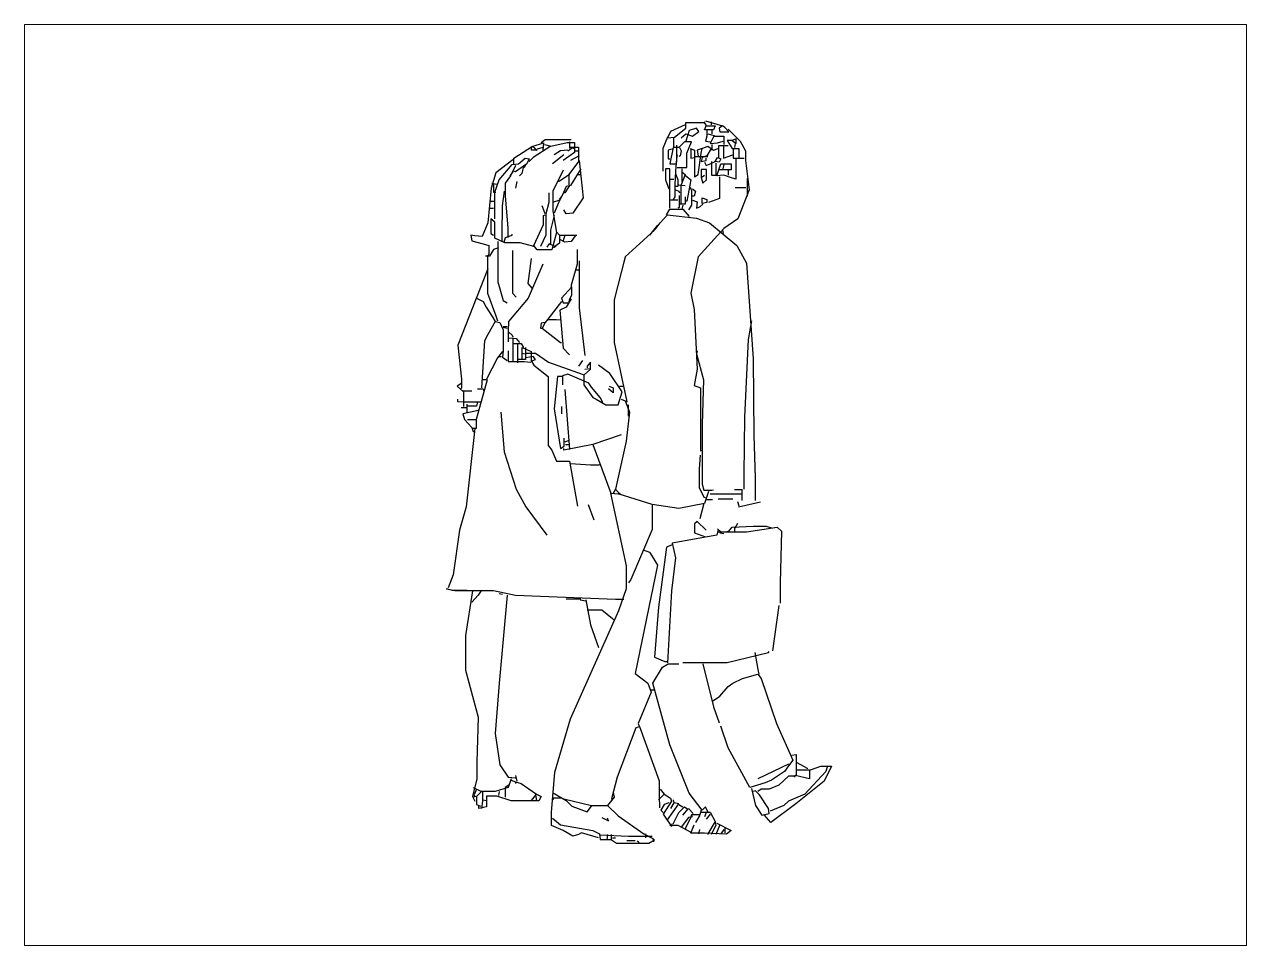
# Paper-space layout 'Drawing331' of a CAD drawing. Header units: millimetres. Extents: x 0 to 635, y -1 to 477.
# The model-space entities are those that its viewports show. They can reach past a viewport. Long polylines and large blocks are cut down to what shows.
import ezdxf

# ---------------------------------------------------------------- set-up
doc = ezdxf.new("R2010")
doc.units = ezdxf.units.MM
doc.layers.add('Standard', color=7, linetype='Continuous')

msp = doc.modelspace()

# ---------------------------------------------------------------- linework, layer by layer
at = {"layer": 'Standard', "linetype": 'Continuous'}
for points in [[(264.58, 403.85), (262.78, 403.05), (262.38, 402.25), (263.28, 402.35), (264.68, 403.45), (264.68, 404.15), (266.98, 404.15)], [(264.58, 403.85), (262.78, 403.05), (262.38, 402.25), (263.28, 402.35), (264.68, 403.45), (264.68, 404.15), (266.98, 404.15)], [(266.88, 404.25), (267.18, 403.75), (268.28, 403.75), (268.08, 403.25), (266.98, 403.25), (267.18, 403.75)], [(266.88, 404.25), (267.18, 403.75), (268.28, 403.75), (268.08, 403.25), (266.98, 403.25), (267.18, 403.75)], [(267.08, 404.35), (269.18, 403.75)], [(267.78, 404.25), (267.78, 403.85)], [(267.78, 404.25), (267.78, 403.85)], [(267.78, 404.25), (267.78, 403.85)], [(267.78, 404.25), (267.78, 403.85)], [(267.78, 404.25), (267.78, 403.85)], [(267.78, 404.25), (267.78, 403.85)], [(269.18, 403.75), (268.78, 403.45), (268.88, 403), (269.98, 403), (269.48, 403.55), (269.18, 403.75)], [(269.18, 403.75), (268.78, 403.45), (268.88, 403), (269.98, 403), (269.48, 403.55), (269.18, 403.75)], [(269.18, 403.75), (268.78, 403.45), (268.88, 403), (269.98, 403), (269.48, 403.55), (269.18, 403.75)], [(269.18, 403.75), (268.78, 403.45), (268.88, 403), (269.98, 403), (269.48, 403.55), (269.18, 403.75)], [(262.38, 402.35), (261.83, 400.95), (261.83, 398.15)], [(262.38, 402.35), (261.83, 400.95), (261.83, 398.15)], [(262.38, 402.35), (261.83, 400.95), (261.83, 398.15)], [(263.13, 402.25), (263.13, 401.25), (263.18, 401.15)], [(263.13, 402.25), (263.13, 401.25), (263.18, 401.15)], [(263.13, 402.25), (263.13, 401.25), (263.18, 401.15)], [(263.13, 402.25), (263.13, 401.25), (263.18, 401.15)], [(264.08, 402.25), (264.68, 402.75), (265.48, 402.45), (266.28, 403.05), (265.98, 403.45), (265.08, 403.15), (264.68, 401.85)], [(264.08, 402.25), (264.68, 402.75), (265.48, 402.45), (266.28, 403.05), (265.98, 403.45), (265.08, 403.15), (264.68, 401.85)], [(269.88, 403.35), (271.38, 401.85), (272.03, 400.65), (272.03, 399.45), (272.48, 395.85), (271.08, 392.25), (269.38, 391.05), (266.18, 387.55), (265.28, 383.05), (265.68, 381.05), (266.08, 373.65), (265.68, 371.65), (266.48, 371.35), (266.48, 368.05), (266.48, 363.65), (266.58, 363.55)], [(269.88, 403.35), (271.38, 401.85), (272.03, 400.65), (272.03, 399.45), (272.48, 395.85), (271.08, 392.25), (269.38, 391.05), (266.18, 387.55), (265.28, 383.05), (265.68, 381.05), (266.08, 373.65), (265.68, 371.65), (266.48, 371.35), (266.48, 368.05), (266.48, 363.65), (266.58, 363.55)], [(269.88, 403.35), (271.38, 401.85), (272.03, 400.65), (272.03, 399.45), (272.48, 395.85), (271.08, 392.25), (269.38, 391.05), (266.18, 387.55), (265.28, 383.05), (265.68, 381.05), (266.08, 373.65), (265.68, 371.65), (266.48, 371.35), (266.48, 368.05), (266.48, 363.65), (266.58, 363.55)], [(269.88, 403.35), (271.38, 401.85), (272.03, 400.65), (272.03, 399.45), (272.48, 395.85), (271.08, 392.25), (269.38, 391.05), (266.18, 387.55), (265.28, 383.05), (265.68, 381.05), (266.08, 373.65), (265.68, 371.65), (266.48, 371.35), (266.48, 368.05), (266.48, 363.65), (266.58, 363.55)], [(269.88, 403.35), (271.38, 401.85), (272.03, 400.65), (272.03, 399.45), (272.48, 395.85), (271.08, 392.25), (269.38, 391.05), (266.18, 387.55), (265.28, 383.05), (265.68, 381.05), (266.08, 373.65), (265.68, 371.65), (266.48, 371.35), (266.48, 368.05), (266.48, 363.65), (266.58, 363.55)], [(269.88, 403.35), (271.38, 401.85), (272.03, 400.65), (272.03, 399.45), (272.48, 395.85), (271.08, 392.25), (269.38, 391.05), (266.18, 387.55), (265.28, 383.05), (265.68, 381.05), (266.08, 373.65), (265.68, 371.65), (266.48, 371.35), (266.48, 368.05), (266.48, 363.65), (266.58, 363.55)], [(269.88, 403.35), (271.38, 401.85), (272.03, 400.65), (272.03, 399.45), (272.48, 395.85), (271.08, 392.25), (269.38, 391.05), (266.18, 387.55), (265.28, 383.05), (265.68, 381.05), (266.08, 373.65), (265.68, 371.65), (266.48, 371.35), (266.48, 368.05), (266.48, 363.65), (266.58, 363.55)], [(269.88, 403.35), (271.38, 401.85), (272.03, 400.65), (272.03, 399.45), (272.48, 395.85), (271.08, 392.25), (269.38, 391.05), (266.18, 387.55), (265.28, 383.05), (265.68, 381.05), (266.08, 373.65), (265.68, 371.65), (266.48, 371.35), (266.48, 368.05), (266.48, 363.65), (266.58, 363.55)], [(267.28, 403.15), (267.28, 402.45), (267.08, 401.85), (267.68, 401.75)], [(267.28, 403.15), (267.28, 402.45), (267.08, 401.85), (267.68, 401.75)], [(267.28, 403.15), (267.28, 402.45), (267.08, 401.85), (267.68, 401.75)], [(267.38, 402.75), (268.18, 402.55), (267.68, 401.55), (268.58, 401.65), (269.28, 401.85)], [(267.88, 403.15), (267.88, 402.75)], [(267.88, 403.15), (267.88, 402.75)], [(267.88, 403.15), (267.88, 402.75)], [(268.18, 402.45), (269.38, 402.45), (269.38, 401.45)], [(268.18, 402.45), (269.38, 402.45), (269.38, 401.45)], [(268.18, 402.45), (269.38, 402.45), (269.38, 401.45)], [(270.38, 401.95), (270.88, 401.55), (270.88, 402.15), (270.38, 401.95)], [(243.38, 398.95), (243.38, 399.75), (245.68, 401.25), (246.28, 400.75), (245.58, 400.75), (245.58, 401.15)], [(243.38, 398.95), (243.38, 399.75), (245.68, 401.25), (246.28, 400.75), (245.58, 400.75), (245.58, 401.15)], [(243.38, 398.95), (243.38, 399.75), (245.68, 401.25), (246.28, 400.75), (245.58, 400.75), (245.58, 401.15)], [(243.38, 398.95), (243.38, 399.75), (245.68, 401.25), (246.28, 400.75), (245.58, 400.75), (245.58, 401.15)], [(243.38, 398.95), (243.38, 399.75), (245.68, 401.25), (246.28, 400.75), (245.58, 400.75), (245.58, 401.15)], [(247.18, 401.45), (247.98, 401.25), (245.78, 399.85), (245.28, 399.35)], [(245.78, 401.25), (247.08, 401.65), (246.98, 400.75)], [(246.98, 401.05), (246.28, 400.85)], [(250.48, 402), (249.48, 402.03), (247.28, 402.03), (246.78, 401.65)], [(250.48, 402), (249.48, 402.03), (247.28, 402.03), (246.78, 401.65)], [(250.48, 402), (249.48, 402.03), (247.28, 402.03), (246.78, 401.65)], [(250.48, 402), (249.48, 402.03), (247.28, 402.03), (246.78, 401.65)], [(250.48, 402), (249.48, 402.03), (247.28, 402.03), (246.78, 401.65)], [(250.48, 402), (249.48, 402.03), (247.28, 402.03), (246.78, 401.65)], [(247.98, 401.25), (249.98, 401.7), (250.88, 401.7), (250.88, 400.45), (249.48, 399.45)], [(247.98, 401.25), (249.98, 401.7), (250.88, 401.7), (250.88, 400.45), (249.48, 399.45)], [(247.98, 401.25), (249.98, 401.7), (250.88, 401.7), (250.88, 400.45), (249.48, 399.45)], [(250.08, 400.75), (249.18, 400.65), (248.38, 400.15)], [(250.08, 400.75), (249.18, 400.65), (248.38, 400.15)], [(250.08, 400.75), (249.18, 400.65), (248.38, 400.15)], [(250.08, 400.75), (249.18, 400.65), (248.38, 400.15)], [(250.08, 400.75), (249.18, 400.65), (248.38, 400.15)], [(250.08, 400.75), (249.18, 400.65), (248.38, 400.15)], [(250.08, 400.75), (249.18, 400.65), (248.38, 400.15)], [(250.08, 400.75), (249.18, 400.65), (248.38, 400.15)], [(250.08, 400.65), (250.68, 401.05), (250.88, 400.95)], [(250.38, 401.1), (251.38, 401.1), (251.38, 399.35), (250.18, 397.75), (250.18, 396.45)], [(250.28, 401.75), (250.28, 400.95)], [(250.28, 401.75), (250.28, 400.95)], [(250.28, 401.75), (250.28, 400.95)], [(250.98, 400.65), (251.38, 400.65)], [(262.98, 400.85), (262.48, 400.75), (262.48, 399.65), (262.68, 399.65)], [(263.58, 398.6), (264.78, 398.6), (264.78, 400.35), (265.38, 401.75), (264.48, 401.75), (263.78, 401.05), (263.08, 401.05), (262.68, 399.05), (263.38, 399.05)], [(263.53, 401.35), (263.53, 399.25), (263.48, 399.25)], [(263.88, 401.05), (264.08, 400.65), (263.98, 400.05), (263.78, 399.95)], [(265.18, 400.95), (265.73, 400.75), (265.73, 397.45), (266.18, 397.75), (266.58, 400.35), (266.68, 400.95), (266.08, 400.75), (266.18, 400.05)], [(265.18, 400.95), (265.73, 400.75), (265.73, 397.45), (266.18, 397.75), (266.58, 400.35), (266.68, 400.95), (266.08, 400.75), (266.18, 400.05)], [(265.18, 400.95), (265.73, 400.75), (265.73, 397.45), (266.18, 397.75), (266.58, 400.35), (266.68, 400.95), (266.08, 400.75), (266.18, 400.05)], [(265.18, 400.95), (265.73, 400.75), (265.73, 397.45), (266.18, 397.75), (266.58, 400.35), (266.68, 400.95), (266.08, 400.75), (266.18, 400.05)], [(265.18, 400.95), (265.73, 400.75), (265.73, 397.45), (266.18, 397.75), (266.58, 400.35), (266.68, 400.95), (266.08, 400.75), (266.18, 400.05)], [(265.28, 400.85), (265.28, 399.75), (265.78, 399.85)], [(265.28, 400.85), (265.28, 399.75), (265.78, 399.85)], [(265.28, 400.85), (265.28, 399.75), (265.78, 399.85)], [(267.78, 400.95), (267.28, 400.05), (266.68, 399.85), (266.58, 399.35), (267.18, 399.45), (267.18, 399.75)], [(266.68, 400.95), (267.38, 401.25), (268.08, 400.75), (268.68, 400.95)], [(266.68, 400.95), (267.38, 401.25), (268.08, 400.75), (268.68, 400.95)], [(266.68, 400.95), (267.38, 401.25), (268.08, 400.75), (268.68, 400.95)], [(266.68, 400.95), (267.38, 401.25), (268.08, 400.75), (268.68, 400.95)], [(266.68, 400.95), (267.38, 401.25), (268.08, 400.75), (268.68, 400.95)], [(267.88, 401.45), (267.88, 400.75)], [(268.73, 399.85), (268.73, 401.3), (269.88, 401.3)], [(269.33, 401.25), (269.33, 399.75), (270.48, 400.15)], [(269.33, 401.25), (269.33, 399.75), (270.48, 400.15)], [(269.33, 401.25), (269.33, 399.75), (270.48, 400.15)], [(269.33, 401.25), (269.33, 399.75), (270.48, 400.15)], [(270.38, 401.95), (269.78, 401.95), (270.38, 400.95), (271.23, 400.95), (271.23, 399.75)], [(270.53, 400.95), (270.53, 399.75), (271.88, 399.75)], [(270.78, 401.55), (270.68, 401.05)], [(270.78, 401.55), (270.68, 401.05)], [(270.78, 401.55), (270.68, 401.05)], [(243.28, 399.55), (241.18, 397.95), (240.58, 396.05), (240.18, 391.75), (239.48, 390.05), (238.58, 390.15), (238.08, 390.25), (238.18, 389.55), (239.58, 389.15), (240.28, 388.95), (240.28, 387.85), (240.08, 387.65)], [(241.03, 392.25), (241.03, 395.55), (241.58, 397.05), (243.18, 398.95), (243.98, 399.05), (244.78, 399.75), (245.28, 399.65), (244.98, 399.05), (244.58, 398.75), (244.38, 397.85), (244.08, 397.55)], [(241.03, 392.25), (241.03, 395.55), (241.58, 397.05), (243.18, 398.95), (243.98, 399.05), (244.78, 399.75), (245.28, 399.65), (244.98, 399.05), (244.58, 398.75), (244.38, 397.85), (244.08, 397.55)], [(249.58, 400.15), (248.18, 399.05)], [(249.58, 400.15), (248.18, 399.05)], [(249.58, 400.15), (248.18, 399.05)], [(251.48, 399.45), (251.98, 394.85), (250.68, 392.95), (249.88, 392.85), (249.58, 393.35)], [(251.48, 400.05), (250.38, 399.45)], [(251.48, 400.05), (250.38, 399.45)], [(251.48, 400.05), (250.38, 399.45)], [(251.48, 400.05), (250.38, 399.45)], [(263.58, 400.15), (263.53, 399.65), (263.4, 398.15), (263.29, 396.45), (263.29, 394.95), (263.08, 394.65)], [(263.58, 400.15), (263.53, 399.65), (263.4, 398.15), (263.29, 396.45), (263.29, 394.95), (263.08, 394.65)], [(263.58, 400.15), (263.53, 399.65), (263.4, 398.15), (263.29, 396.45), (263.29, 394.95), (263.08, 394.65)], [(265.88, 399.95), (267.38, 399.95), (267.28, 400.05)], [(266.98, 399.25), (267.18, 398.85), (267.68, 399.05), (268.28, 399.35)], [(266.98, 399.25), (267.18, 398.85), (267.68, 399.05), (268.28, 399.35)], [(266.98, 399.25), (267.18, 398.85), (267.68, 399.05), (268.28, 399.35)], [(266.98, 399.25), (267.18, 398.85), (267.68, 399.05), (268.28, 399.35)], [(266.98, 399.25), (267.18, 398.85), (267.68, 399.05), (268.28, 399.35)], [(266.98, 399.25), (267.18, 398.85), (267.68, 399.05), (268.28, 399.35)], [(266.98, 399.25), (267.18, 398.85), (267.68, 399.05), (268.28, 399.35)], [(266.98, 399.25), (267.18, 398.85), (267.68, 399.05), (268.28, 399.35)], [(267.83, 399.35), (267.83, 397.65), (268.43, 397.65), (268.43, 399.15)], [(268.58, 399.85), (268.98, 399.65), (268.78, 399.25), (268.28, 399.35), (268.58, 399.85)], [(268.58, 399.85), (268.98, 399.65), (268.78, 399.25), (268.28, 399.35), (268.58, 399.85)], [(268.58, 399.85), (268.98, 399.65), (268.78, 399.25), (268.28, 399.35), (268.58, 399.85)], [(270.83, 399.65), (270.83, 397.15), (270.18, 397.35), (269.38, 397.65), (268.48, 397.55), (268.98, 399.05), (270.28, 399.05), (270.28, 398.3), (268.68, 398.3)], [(270.83, 399.65), (270.83, 397.15), (270.18, 397.35), (269.38, 397.65), (268.48, 397.55), (268.98, 399.05), (270.28, 399.05), (270.28, 398.3), (268.68, 398.3)], [(270.83, 399.65), (270.83, 397.15), (270.18, 397.35), (269.38, 397.65), (268.48, 397.55), (268.98, 399.05), (270.28, 399.05), (270.28, 398.3), (268.68, 398.3)], [(270.83, 399.65), (270.83, 397.15), (270.18, 397.35), (269.38, 397.65), (268.48, 397.55), (268.98, 399.05), (270.28, 399.05), (270.28, 398.3), (268.68, 398.3)], [(243.58, 398.85), (242.98, 397.55), (242.33, 396.65), (242.33, 395.05), (242.63, 391.15), (242.63, 389.95)], [(243.58, 398.85), (242.98, 397.55), (242.33, 396.65), (242.33, 395.05), (242.63, 391.15), (242.63, 389.95)], [(243.28, 398.05), (242.88, 397.55)], [(243.28, 398.05), (242.88, 397.55)], [(243.28, 398.05), (242.88, 397.55)], [(243.28, 398.05), (242.88, 397.55)], [(243.28, 398.05), (242.88, 397.55)], [(243.28, 398.05), (242.88, 397.55)], [(243.28, 398.05), (242.88, 397.55)], [(243.28, 398.05), (242.88, 397.55)], [(243.28, 398.05), (242.88, 397.55)], [(243.28, 398.05), (242.88, 397.55)], [(243.28, 398.05), (242.88, 397.55)], [(243.28, 398.05), (242.88, 397.55)], [(243.28, 398.05), (242.88, 397.55)], [(243.28, 398.05), (242.88, 397.55)], [(243.28, 398.05), (242.88, 397.55)], [(243.28, 398.05), (242.88, 397.55)], [(244.58, 398.75), (243.58, 398.05), (243.38, 398.15)], [(244.58, 398.75), (243.58, 398.05), (243.38, 398.15)], [(244.58, 398.75), (243.58, 398.05), (243.38, 398.15)], [(244.58, 398.75), (243.58, 398.05), (243.38, 398.15)], [(244.58, 398.75), (243.58, 398.05), (243.38, 398.15)], [(244.88, 398.95), (244.68, 398.55)], [(244.88, 398.95), (244.68, 398.55)], [(249.48, 398.25), (248.23, 395.65), (248.23, 393.25), (248.68, 390.55), (248.08, 388.4), (246.28, 388.4), (245.88, 388.95), (247.08, 391.55), (247.08, 392.65), (247.28, 392.75)], [(249.48, 398.25), (248.23, 395.65), (248.23, 393.25), (248.68, 390.55), (248.08, 388.4), (246.28, 388.4), (245.88, 388.95), (247.08, 391.55), (247.08, 392.65), (247.28, 392.75)], [(250.28, 397.75), (248.98, 396.85), (248.88, 396.95)], [(250.28, 397.75), (248.98, 396.85), (248.88, 396.95)], [(251.68, 398.45), (250.38, 396.35), (249.88, 396.25), (249.38, 395.15), (248.98, 394.65)], [(251.28, 397.75), (251.68, 397.75)], [(251.28, 397.75), (251.68, 397.75)], [(262.68, 393.55), (262.68, 395.95), (262.68, 398.45), (262.13, 398.45), (262.13, 397.05), (262.58, 395.95)], [(263.38, 397.85), (263.68, 397.05), (263.68, 396.25), (263.38, 396.25)], [(263.38, 397.85), (263.68, 397.05), (263.68, 396.25), (263.38, 396.25)], [(263.38, 397.85), (263.68, 397.05), (263.68, 396.25), (263.38, 396.25)], [(263.38, 397.85), (263.68, 397.05), (263.68, 396.25), (263.38, 396.25)], [(264.18, 398.05), (264.58, 397.75), (264.08, 396.45)], [(264.18, 398.05), (264.58, 397.75), (264.08, 396.45)], [(264.18, 398.05), (264.58, 397.75), (264.08, 396.45)], [(264.18, 398.05), (264.58, 397.75), (264.08, 396.45)], [(264.18, 398.05), (264.58, 397.75), (264.08, 396.45)], [(264.18, 398.45), (264.18, 396.85)], [(264.18, 398.45), (264.18, 396.85)], [(264.18, 398.45), (264.18, 396.85)], [(264.18, 398.45), (264.18, 396.85)], [(264.58, 397.65), (265.28, 397.05), (264.78, 394.45), (264.68, 394.45)], [(264.58, 397.65), (265.28, 397.05), (264.78, 394.45), (264.68, 394.45)], [(266.58, 397.35), (266.78, 396.65), (267.23, 397.05), (267.23, 398.35), (266.58, 398.35), (266.58, 397.35), (266.98, 397.65)], [(266.58, 397.35), (266.78, 396.65), (267.23, 397.05), (267.23, 398.35), (266.58, 398.35), (266.58, 397.35), (266.98, 397.65)], [(266.58, 397.35), (266.78, 396.65), (267.23, 397.05), (267.23, 398.35), (266.58, 398.35), (266.58, 397.35), (266.98, 397.65)], [(266.58, 397.35), (266.78, 396.65), (267.23, 397.05), (267.23, 398.35), (266.58, 398.35), (266.58, 397.35), (266.98, 397.65)], [(269.38, 398.95), (269.18, 398.25)], [(269.88, 398.25), (269.88, 397.65)], [(269.88, 398.25), (269.88, 397.65)], [(240.68, 396.65), (241.28, 396.55)], [(240.88, 396.55), (240.88, 395.55), (241.18, 395.55)], [(240.88, 396.55), (240.88, 395.55), (241.18, 395.55)], [(240.88, 396.55), (240.88, 395.55), (241.18, 395.55)], [(240.88, 396.55), (240.88, 395.55), (241.18, 395.55)], [(240.88, 396.55), (240.88, 395.55), (241.18, 395.55)], [(240.88, 396.55), (240.88, 395.55), (241.18, 395.55)], [(243.78, 396.85), (243.58, 396.05)], [(243.78, 396.85), (243.58, 396.05)], [(243.78, 396.85), (243.58, 396.05)], [(243.78, 396.85), (243.58, 396.05)], [(243.78, 396.85), (243.58, 396.05)], [(243.78, 396.85), (243.58, 396.05)], [(243.78, 396.85), (243.58, 396.05)], [(250.28, 396.35), (249.68, 395.45), (249.58, 395.45)], [(250.28, 396.35), (249.68, 395.45), (249.58, 395.45)], [(250.28, 396.35), (249.68, 395.45), (249.58, 395.45)], [(250.28, 396.35), (249.68, 395.45), (249.58, 395.45)], [(262.78, 397.15), (263.18, 397.15)], [(263.78, 396.45), (264.58, 396.35)], [(263.78, 396.45), (264.58, 396.35)], [(264.03, 396.45), (264.03, 394.05)], [(264.03, 396.45), (264.03, 394.05)], [(264.03, 396.45), (264.03, 394.05)], [(265.18, 396.15), (265.38, 395.75), (265.38, 393.95), (264.98, 393.35)], [(265.18, 396.15), (265.38, 395.75), (265.38, 393.95), (264.98, 393.35)], [(268.83, 397.45), (268.83, 394.75), (267.48, 394.25)], [(268.83, 397.45), (268.83, 394.75), (267.48, 394.25)], [(272.08, 396.1), (270.78, 396.1)], [(272.08, 396.1), (270.78, 396.1)], [(272.08, 396.1), (270.78, 396.1)], [(272.23, 397.25), (272.23, 395.05), (272.18, 394.95)], [(272.23, 397.25), (272.23, 395.05), (272.18, 394.95)], [(272.23, 397.25), (272.23, 395.05), (272.18, 394.95)], [(272.23, 397.25), (272.23, 395.05), (272.18, 394.95)], [(272.23, 397.25), (272.23, 395.05), (272.18, 394.95)], [(272.23, 397.25), (272.23, 395.05), (272.18, 394.95)], [(272.23, 397.25), (272.23, 395.05), (272.18, 394.95)], [(242.18, 395.65), (241.93, 393.85), (241.9, 390.45), (241.9, 389.45)], [(247.73, 395.45), (247.73, 394.25), (247.33, 392.85), (247.33, 390.25), (246.68, 388.85)], [(247.73, 395.45), (247.73, 394.25), (247.33, 392.85), (247.33, 390.25), (246.68, 388.85)], [(247.73, 395.45), (247.73, 394.25), (247.33, 392.85), (247.33, 390.25), (246.68, 388.85)], [(247.73, 395.45), (247.73, 394.25), (247.33, 392.85), (247.33, 390.25), (246.68, 388.85)], [(247.73, 395.45), (247.73, 394.25), (247.33, 392.85), (247.33, 390.25), (246.68, 388.85)], [(247.73, 395.45), (247.73, 394.25), (247.33, 392.85), (247.33, 390.25), (246.68, 388.85)], [(247.73, 395.45), (247.73, 394.25), (247.33, 392.85), (247.33, 390.25), (246.68, 388.85)], [(249.38, 395.15), (249.08, 394.55), (248.18, 394.25)], [(249.38, 395.15), (249.08, 394.55), (248.18, 394.25)], [(249.38, 395.15), (249.08, 394.55), (248.18, 394.25)], [(249.38, 395.15), (249.08, 394.55), (248.18, 394.25)], [(249.08, 394.55), (248.88, 394.15), (248.38, 392.95)], [(262.68, 394.6), (263.68, 394.6)], [(263.38, 395.85), (263.78, 395.65), (263.88, 395.45)], [(263.38, 395.85), (263.78, 395.65), (263.88, 395.45)], [(263.38, 395.85), (263.78, 395.65), (263.88, 395.45)], [(263.38, 395.85), (263.78, 395.65), (263.88, 395.45)], [(263.38, 395.85), (263.78, 395.65), (263.88, 395.45)], [(263.38, 395.85), (263.78, 395.65), (263.88, 395.45)], [(263.38, 395.85), (263.78, 395.65), (263.88, 395.45)], [(263.83, 395.15), (263.83, 393.65), (263.68, 393.55)], [(263.83, 395.15), (263.83, 393.65), (263.68, 393.55)], [(263.83, 395.15), (263.83, 393.65), (263.68, 393.55)], [(263.83, 395.15), (263.83, 393.65), (263.68, 393.55)], [(263.83, 395.15), (263.83, 393.65), (263.68, 393.55)], [(263.83, 395.15), (263.83, 393.65), (263.68, 393.55)], [(264.58, 394.95), (264.58, 394.05), (263.78, 394.05)], [(264.58, 394.95), (264.58, 394.05), (263.78, 394.05)], [(265.48, 395.95), (265.88, 395.65), (265.68, 395.05), (265.48, 395.05)], [(265.48, 395.95), (265.88, 395.65), (265.68, 395.05), (265.48, 395.05)], [(265.48, 394.55), (266.08, 394.35), (265.98, 393.55), (266.38, 393.75), (266.78, 394.05)], [(265.48, 394.55), (266.08, 394.35), (265.98, 393.55), (266.38, 393.75), (266.78, 394.05)], [(265.48, 394.55), (266.08, 394.35), (265.98, 393.55), (266.38, 393.75), (266.78, 394.05)], [(265.48, 394.55), (266.08, 394.35), (265.98, 393.55), (266.38, 393.75), (266.78, 394.05)], [(265.48, 394.55), (266.08, 394.35), (265.98, 393.55), (266.38, 393.75), (266.78, 394.05)], [(265.48, 394.55), (266.08, 394.35), (265.98, 393.55), (266.38, 393.75), (266.78, 394.05)], [(265.48, 394.55), (266.08, 394.35), (265.98, 393.55), (266.38, 393.75), (266.78, 394.05)], [(265.48, 394.55), (266.08, 394.35), (265.98, 393.55), (266.38, 393.75), (266.78, 394.05)], [(267.28, 394.25), (266.68, 394.15), (266.68, 394.85), (267.28, 394.65), (267.28, 394.25)], [(240.48, 394.45), (240.98, 394.45)], [(240.48, 393.55), (240.88, 393.55)], [(240.48, 393.55), (240.88, 393.55)], [(247.28, 392.85), (246.98, 393.65), (246.88, 393.85)], [(262.28, 392.75), (262.68, 393.45), (264.28, 393.45), (265.08, 392.55)], [(262.28, 392.75), (262.68, 393.45), (264.28, 393.45), (265.08, 392.55)], [(262.28, 392.75), (262.68, 393.45), (264.28, 393.45), (265.08, 392.55)], [(264.28, 393.95), (264.18, 393.45)], [(264.28, 393.95), (264.18, 393.45)], [(245.88, 388.85), (244.18, 389.3), (242.28, 389.3), (241.03, 389.85), (241.03, 391.85), (240.53, 392.25), (240.53, 390.45), (240.88, 390.25)], [(248.38, 392.65), (247.93, 390.85), (247.93, 389.15)], [(248.38, 392.65), (247.93, 390.85), (247.93, 389.15)], [(248.38, 392.65), (247.93, 390.85), (247.93, 389.15)], [(260.88, 390.95), (261.48, 391.75), (262.38, 392.75), (265.98, 392.35), (267.58, 391.75), (270.98, 388.95), (272.18, 386.75), (272.98, 374.95), (273.08, 365.45), (273.23, 360.25), (273.23, 357.45)], [(242.18, 389.35), (242.38, 389.95), (243.18, 390.25), (243.18, 390.35)], [(242.18, 389.35), (242.38, 389.95), (243.18, 390.25), (243.18, 390.35)], [(248.68, 390.65), (249.03, 390.25), (249.03, 389.25), (248.48, 388.85), (247.78, 389.15), (247.48, 388.75)], [(248.68, 390.65), (249.03, 390.25), (249.03, 389.25), (248.48, 388.85), (247.78, 389.15), (247.48, 388.75)], [(248.68, 390.65), (249.03, 390.25), (249.03, 389.25), (248.48, 388.85), (247.78, 389.15), (247.48, 388.75)], [(248.68, 390.65), (249.03, 390.25), (249.03, 389.25), (248.48, 388.85), (247.78, 389.15), (247.48, 388.75)], [(248.68, 390.65), (249.03, 390.25), (249.03, 389.25), (248.48, 388.85), (247.78, 389.15), (247.48, 388.75)], [(248.68, 390.65), (249.03, 390.25), (249.03, 389.25), (248.48, 388.85), (247.78, 389.15), (247.48, 388.75)], [(248.68, 390.65), (249.03, 390.25), (249.03, 389.25), (248.48, 388.85), (247.78, 389.15), (247.48, 388.75)], [(249.08, 390.25), (251.18, 390.25)], [(250.98, 390.15), (250.48, 389.45), (249.68, 389.35), (249.18, 389.65)], [(250.98, 390.15), (250.48, 389.45), (249.68, 389.35), (249.18, 389.65)], [(250.98, 390.15), (250.48, 389.45), (249.68, 389.35), (249.18, 389.65)], [(250.98, 390.15), (250.48, 389.45), (249.68, 389.35), (249.18, 389.65)], [(250.98, 390.15), (250.48, 389.45), (249.68, 389.35), (249.18, 389.65)], [(250.98, 390.15), (250.48, 389.45), (249.68, 389.35), (249.18, 389.65)], [(250.98, 390.15), (250.48, 389.45), (249.68, 389.35), (249.18, 389.65)], [(250.98, 390.15), (250.48, 389.45), (249.68, 389.35), (249.18, 389.65)], [(249.68, 390.25), (249.48, 389.55)], [(249.68, 390.25), (249.48, 389.55)], [(249.68, 390.25), (249.48, 389.55)], [(260.78, 390.85), (257.18, 387.55), (255.78, 382.25), (255.78, 376.95), (257.38, 369.65), (257.28, 369.55)], [(261.18, 391.45), (260.18, 390.25), (260.08, 390.25)], [(261.18, 391.45), (260.18, 390.25), (260.08, 390.25)], [(261.18, 391.45), (260.18, 390.25), (260.08, 390.25)], [(261.18, 391.45), (260.18, 390.25), (260.08, 390.25)], [(261.18, 391.45), (260.18, 390.25), (260.08, 390.25)], [(261.18, 391.45), (260.18, 390.25), (260.08, 390.25)], [(261.18, 391.45), (260.18, 390.25), (260.08, 390.25)], [(261.18, 391.45), (260.18, 390.25), (260.08, 390.25)], [(261.18, 391.45), (260.18, 390.25), (260.08, 390.25)], [(261.18, 391.45), (260.18, 390.25), (260.08, 390.25)], [(269.18, 390.85), (269.28, 390.45)], [(241.48, 388.65), (240.88, 388.45), (240.38, 387.65), (239.88, 387.65)], [(241.48, 388.65), (240.88, 388.45), (240.38, 387.65), (239.88, 387.65)], [(241.48, 388.65), (240.88, 388.45), (240.38, 387.65), (239.88, 387.65)], [(241.48, 388.65), (240.88, 388.45), (240.38, 387.65), (239.88, 387.65)], [(241.43, 389.45), (241.43, 384.45), (242.08, 382.15), (242.58, 381.85)], [(248.58, 388.85), (248.28, 388.65)], [(248.58, 388.85), (248.28, 388.65)], [(248.58, 388.85), (248.28, 388.65)], [(240.13, 387.55), (240.13, 383.05), (241.18, 380.25), (241.38, 379.65)], [(240.13, 387.55), (240.13, 383.05), (241.18, 380.25), (241.38, 379.65)], [(243.23, 388.35), (243.23, 383.05), (243.68, 382.55)], [(243.23, 388.35), (243.23, 383.05), (243.68, 382.55)], [(243.23, 388.35), (243.23, 383.05), (243.68, 382.55)], [(243.23, 388.35), (243.23, 383.05), (243.68, 382.55)], [(245.68, 383.65), (245.18, 384.25), (245.58, 387.35)], [(251.23, 388.45), (251.23, 386.65), (250.48, 384.05), (250.48, 383.85)], [(251.48, 387.05), (251.48, 381.25), (252.18, 375.35)], [(251.48, 387.05), (251.48, 381.25), (252.18, 375.35)], [(251.48, 387.05), (251.48, 381.25), (252.18, 375.35)], [(257.18, 387.55), (256.98, 386.85)], [(257.18, 387.55), (256.98, 386.85)], [(240.18, 386.05), (236.48, 376.65), (236.93, 372.45), (236.93, 371.35), (236.88, 371.25)], [(240.18, 386.05), (236.48, 376.65), (236.93, 372.45), (236.93, 371.35), (236.88, 371.25)], [(246.98, 386.65), (245.18, 382.45), (242.73, 379.55), (242.7, 378.35), (242.7, 377.05)], [(246.98, 386.65), (245.18, 382.45), (242.73, 379.55), (242.7, 378.35), (242.7, 377.05)], [(246.98, 386.65), (245.18, 382.45), (242.73, 379.55), (242.7, 378.35), (242.7, 377.05)], [(246.98, 386.65), (245.18, 382.45), (242.73, 379.55), (242.7, 378.35), (242.7, 377.05)], [(251.08, 385.95), (251.48, 385.95)], [(251.08, 385.95), (251.48, 385.95)], [(251.08, 385.95), (251.48, 385.95)], [(238.78, 382.45), (239.58, 382.05), (239.98, 381.35), (240.78, 380.05), (241.08, 379.55), (241.68, 379.45), (242.08, 378.55), (242.08, 375.95), (241.98, 375.15), (242.58, 374.75)], [(238.78, 382.45), (239.58, 382.05), (239.98, 381.35), (240.78, 380.05), (241.08, 379.55), (241.68, 379.45), (242.08, 378.55), (242.08, 375.95), (241.98, 375.15), (242.58, 374.75)], [(238.78, 382.45), (239.58, 382.05), (239.98, 381.35), (240.78, 380.05), (241.08, 379.55), (241.68, 379.45), (242.08, 378.55), (242.08, 375.95), (241.98, 375.15), (242.58, 374.75)], [(250.18, 381.75), (250.28, 382.25), (250.58, 382.85), (250.58, 383.85), (249.28, 382.45), (249.48, 381.85), (250.08, 381.85)], [(249.28, 382.05), (247.58, 379.85), (247.28, 379.45), (246.78, 379.35), (246.68, 378.75), (246.88, 378.75)], [(250.48, 382.35), (249.88, 381.35), (249.08, 380.95), (249.48, 376.25), (250.28, 375.45)], [(250.48, 382.35), (249.88, 381.35), (249.08, 380.95), (249.48, 376.25), (250.28, 375.45)], [(241.08, 379.55), (240.18, 377.95), (239.78, 377.15), (239.38, 371.35)], [(241.08, 379.55), (240.18, 377.95), (239.78, 377.15), (239.38, 371.35)], [(241.08, 379.55), (240.18, 377.95), (239.78, 377.15), (239.38, 371.35)], [(241.08, 379.55), (240.18, 377.95), (239.78, 377.15), (239.38, 371.35)], [(241.08, 379.55), (240.18, 377.95), (239.78, 377.15), (239.38, 371.35)], [(241.08, 379.55), (240.18, 377.95), (239.78, 377.15), (239.38, 371.35)], [(241.08, 379.55), (240.18, 377.95), (239.78, 377.15), (239.38, 371.35)], [(241.08, 379.55), (240.18, 377.95), (239.78, 377.15), (239.38, 371.35)], [(241.08, 379.55), (240.18, 377.95), (239.78, 377.15), (239.38, 371.35)], [(247.28, 379.45), (246.88, 378.75), (249.18, 376.95), (249.28, 376.95)], [(247.28, 379.45), (246.88, 378.75), (249.18, 376.95), (249.28, 376.95)], [(247.58, 379.8), (248.68, 379.8), (249.18, 379.75)], [(247.58, 379.8), (248.68, 379.8), (249.18, 379.75)], [(247.58, 379.8), (248.68, 379.8), (249.18, 379.75)], [(247.58, 379.8), (248.68, 379.8), (249.18, 379.75)], [(272.78, 379.65), (272.38, 377.35), (271.93, 367.75), (271.85, 360.65), (271.85, 358.85)], [(272.78, 379.65), (272.38, 377.35), (271.93, 367.75), (271.85, 360.65), (271.85, 358.85)], [(272.78, 379.65), (272.38, 377.35), (271.93, 367.75), (271.85, 360.65), (271.85, 358.85)], [(272.78, 379.65), (272.38, 377.35), (271.93, 367.75), (271.85, 360.65), (271.85, 358.85)], [(272.78, 379.65), (272.38, 377.35), (271.93, 367.75), (271.85, 360.65), (271.85, 358.85)], [(242.08, 378.95), (242.58, 378.95)], [(242.08, 378.95), (242.58, 378.95)], [(242.08, 378.85), (242.58, 378.75)], [(242.08, 378.85), (242.58, 378.75)], [(242.78, 378.25), (243.18, 377.85), (243.28, 377.65)], [(242.78, 378.25), (243.18, 377.85), (243.28, 377.65)], [(242.78, 378.25), (243.18, 377.85), (243.28, 377.65)], [(242.78, 378.25), (243.18, 377.85), (243.28, 377.65)], [(242.78, 377.55), (243.68, 377.45), (244.08, 376.95)], [(242.78, 377.55), (243.68, 377.45), (244.08, 376.95)], [(243.28, 377.55), (243.28, 374.55)], [(243.28, 376.85), (244.28, 376.85), (244.58, 376.35)], [(243.83, 376.85), (243.83, 374.45)], [(241.98, 375.85), (241.38, 375.05), (239.98, 372.35), (239.48, 372.35)], [(241.48, 375.25), (241.88, 375.25)], [(242.68, 375.95), (242.68, 374.6), (244.68, 374.6), (245.48, 374.55)], [(242.68, 375.95), (242.68, 374.6), (244.68, 374.6), (245.48, 374.55)], [(244.83, 376.35), (244.83, 374.85), (243.98, 374.85)], [(244.83, 376.35), (244.83, 374.85), (243.98, 374.85)], [(244.38, 375.65), (244.78, 375.55)], [(244.43, 374.95), (244.43, 376.35), (245.53, 375.85), (245.53, 374.65), (246.08, 374.85), (245.78, 375.25), (244.88, 375.05)], [(244.43, 374.95), (244.43, 376.35), (245.53, 375.85), (245.53, 374.65), (246.08, 374.85), (245.78, 375.25), (244.88, 375.05)], [(244.43, 374.95), (244.43, 376.35), (245.53, 375.85), (245.53, 374.65), (246.08, 374.85), (245.78, 375.25), (244.88, 375.05)], [(244.88, 375.65), (246.08, 375.65), (247.68, 374.55), (251.28, 373.25), (252.08, 372.95), (252.88, 373.65), (252.88, 374.55), (252.48, 374.05), (252.48, 373.85)], [(244.88, 375.65), (246.08, 375.65), (247.68, 374.55), (251.28, 373.25), (252.08, 372.95), (252.88, 373.65), (252.88, 374.55), (252.48, 374.05), (252.48, 373.85)], [(244.88, 375.65), (246.08, 375.65), (247.68, 374.55), (251.28, 373.25), (252.08, 372.95), (252.88, 373.65), (252.88, 374.55), (252.48, 374.05), (252.48, 373.85)], [(244.88, 375.65), (246.08, 375.65), (247.68, 374.55), (251.28, 373.25), (252.08, 372.95), (252.88, 373.65), (252.88, 374.55), (252.48, 374.05), (252.48, 373.85)], [(244.88, 375.65), (246.08, 375.65), (247.68, 374.55), (251.28, 373.25), (252.08, 372.95), (252.88, 373.65), (252.88, 374.55), (252.48, 374.05), (252.48, 373.85)], [(266.08, 375.95), (265.98, 375.55), (266.83, 372.35), (266.7, 366.85), (266.7, 359.45), (266.88, 358.7), (267.88, 358.7), (268.08, 358.75)], [(245.58, 374.65), (245.88, 374.15), (247.63, 372.75), (247.63, 364.25), (248.08, 363.65), (248.68, 362.3), (250.28, 362.3), (251.28, 356.75)], [(245.58, 374.65), (245.88, 374.15), (247.63, 372.75), (247.63, 364.25), (248.08, 363.65), (248.68, 362.3), (250.28, 362.3), (251.28, 356.75)], [(245.58, 374.65), (245.88, 374.15), (247.63, 372.75), (247.63, 364.25), (248.08, 363.65), (248.68, 362.3), (250.28, 362.3), (251.28, 356.75)], [(251.88, 374.75), (251.38, 374.05)], [(251.88, 374.75), (251.38, 374.05)], [(251.88, 374.75), (251.38, 374.05)], [(252.03, 372.95), (252.03, 371.75), (253.18, 370.15), (253.58, 369.95), (254.78, 369.25), (256.28, 369.25), (256.78, 370.85), (255.28, 373.15), (253.88, 374.15)], [(252.18, 373.65), (252.78, 373.75)], [(252.18, 373.65), (252.78, 373.75)], [(252.18, 373.65), (252.78, 373.75)], [(236.98, 371.95), (236.38, 371.55), (237.18, 370.85), (237.18, 369.05)], [(236.98, 371.95), (236.38, 371.55), (237.18, 370.85), (237.18, 369.05)], [(236.98, 371.95), (236.38, 371.55), (237.18, 370.85), (237.18, 369.05)], [(236.98, 371.95), (236.38, 371.55), (237.18, 370.85), (237.18, 369.05)], [(236.98, 371.95), (236.38, 371.55), (237.18, 370.85), (237.18, 369.05)], [(240.08, 372.35), (238.73, 367.45), (238.73, 366.35), (238.18, 366.35)], [(240.08, 372.35), (238.73, 367.45), (238.73, 366.35), (238.18, 366.35)], [(240.08, 372.35), (238.73, 367.45), (238.73, 366.35), (238.18, 366.35)], [(240.08, 372.35), (238.73, 367.45), (238.73, 366.35), (238.18, 366.35)], [(240.08, 372.35), (238.73, 367.45), (238.73, 366.35), (238.18, 366.35)], [(240.08, 372.35), (238.73, 367.45), (238.73, 366.35), (238.18, 366.35)], [(240.08, 372.35), (238.73, 367.45), (238.73, 366.35), (238.18, 366.35)], [(249.38, 372.75), (248.78, 372.75), (248.38, 368.75), (249.18, 363.85), (249.63, 364.15), (249.63, 365.15)], [(249.38, 372.75), (248.78, 372.75), (248.38, 368.75), (249.18, 363.85), (249.63, 364.15), (249.63, 365.15)], [(249.38, 372.75), (248.78, 372.75), (248.38, 368.75), (249.18, 363.85), (249.63, 364.15), (249.63, 365.15)], [(249.38, 372.75), (248.78, 372.75), (248.38, 368.75), (249.18, 363.85), (249.63, 364.15), (249.63, 365.15)], [(249.38, 372.75), (248.78, 372.75), (248.38, 368.75), (249.18, 363.85), (249.63, 364.15), (249.63, 365.15)], [(249.38, 372.75), (248.78, 372.75), (248.38, 368.75), (249.18, 363.85), (249.63, 364.15), (249.63, 365.15)], [(249.38, 372.75), (248.78, 372.75), (248.38, 368.75), (249.18, 363.85), (249.63, 364.15), (249.63, 365.15)], [(249.38, 372.75), (248.78, 372.75), (248.38, 368.75), (249.18, 363.85), (249.63, 364.15), (249.63, 365.15)], [(249.38, 372.75), (248.78, 372.75), (248.38, 368.75), (249.18, 363.85), (249.63, 364.15), (249.63, 365.15)], [(249.38, 372.75), (248.78, 372.75), (248.38, 368.75), (249.18, 363.85), (249.63, 364.15), (249.63, 365.15)], [(249.38, 372.75), (248.78, 372.75), (248.38, 368.75), (249.18, 363.85), (249.63, 364.15), (249.63, 365.15)], [(249.38, 372.75), (248.78, 372.75), (248.38, 368.75), (249.18, 363.85), (249.63, 364.15), (249.63, 365.15)], [(254.38, 369.55), (254.08, 370.15), (252.98, 371.45), (252.68, 371.95), (250.08, 373.05), (249.43, 372.85), (249.43, 371.75)], [(237.08, 371), (238.18, 371)], [(237.08, 371), (238.18, 371)], [(238.88, 371.25), (239.58, 371.25), (239.68, 370.95)], [(238.88, 371.25), (239.58, 371.25), (239.68, 370.95)], [(238.88, 371.25), (239.58, 371.25), (239.68, 370.95)], [(238.88, 371.25), (239.58, 371.25), (239.68, 370.95)], [(249.68, 371.15), (250.28, 363.75)], [(255.18, 371.55), (255.68, 371.35), (255.68, 370.75), (255.08, 371.25)], [(255.18, 371.55), (255.68, 371.35), (255.68, 370.75), (255.08, 371.25)], [(255.18, 371.55), (255.68, 371.35), (255.68, 370.75), (255.08, 371.25)], [(255.18, 371.55), (255.68, 371.35), (255.68, 370.75), (255.08, 371.25)], [(255.18, 371.55), (255.68, 371.35), (255.68, 370.75), (255.08, 371.25)], [(255.18, 371.55), (255.68, 371.35), (255.68, 370.75), (255.08, 371.25)], [(256.48, 371.55), (256.88, 371.55)], [(256.48, 371.55), (256.88, 371.55)], [(239.28, 369.6), (237.18, 369.6), (236.48, 369.65), (236.48, 369.95)], [(236.88, 368.95), (237.48, 368.95)], [(236.88, 368.95), (237.48, 368.95)], [(236.88, 368.95), (237.48, 368.95)], [(236.88, 368.95), (237.48, 368.95)], [(238.88, 369.65), (238.78, 369.1), (237.68, 369.1), (237.58, 369.05)], [(238.88, 369.65), (238.78, 369.1), (237.68, 369.1), (237.58, 369.05)], [(238.88, 369.65), (238.78, 369.1), (237.68, 369.1), (237.58, 369.05)], [(238.88, 369.65), (238.78, 369.1), (237.68, 369.1), (237.58, 369.05)], [(238.88, 369.65), (238.78, 369.1), (237.68, 369.1), (237.58, 369.05)], [(237.58, 369.35), (237.58, 368.35)], [(237.58, 369.35), (237.58, 368.35)], [(237.58, 369.35), (237.58, 368.35)], [(237.58, 369.35), (237.58, 368.35)], [(249.28, 369.05), (249.28, 368.15)], [(249.28, 369.05), (249.28, 368.15)], [(249.28, 369.05), (249.28, 368.15)], [(256.68, 369.95), (257.18, 369.75), (257.68, 368.35), (257.28, 364.75), (255.98, 358.85), (256.28, 358.45), (256.68, 358.15)], [(256.68, 369.95), (257.18, 369.75), (257.68, 368.35), (257.28, 364.75), (255.98, 358.85), (256.28, 358.45), (256.68, 358.15)], [(256.68, 369.95), (257.18, 369.75), (257.68, 368.35), (257.28, 364.75), (255.98, 358.85), (256.28, 358.45), (256.68, 358.15)], [(257.53, 369.25), (257.53, 367.85)], [(257.53, 369.25), (257.53, 367.85)], [(257.53, 369.25), (257.53, 367.85)], [(257.53, 369.25), (257.53, 367.85)], [(257.53, 369.25), (257.53, 367.85)], [(257.53, 369.25), (257.53, 367.85)], [(257.53, 369.25), (257.53, 367.85)], [(257.53, 369.25), (257.53, 367.85)], [(257.53, 369.25), (257.53, 367.85)], [(257.53, 369.25), (257.53, 367.85)], [(238.98, 368.55), (237.08, 368.15), (237.28, 367.45), (238.18, 366.45), (238.38, 365.95), (238.58, 365.95)], [(238.78, 367.4), (237.68, 367.4)], [(238.78, 367.4), (237.68, 367.4)], [(241.78, 368.35), (242.18, 363.45), (243.68, 358.85), (244.88, 356.65), (247.48, 353.15)], [(241.78, 368.35), (242.18, 363.45), (243.68, 358.85), (244.88, 356.65), (247.48, 353.15)], [(238.58, 366.35), (237.48, 356.65), (236.68, 353.75), (235.88, 348.25), (235.28, 346.65)], [(238.58, 366.35), (237.48, 356.65), (236.68, 353.75), (235.88, 348.25), (235.28, 346.65)], [(238.58, 366.35), (237.48, 356.65), (236.68, 353.75), (235.88, 348.25), (235.28, 346.65)], [(238.58, 366.35), (237.48, 356.65), (236.68, 353.75), (235.88, 348.25), (235.28, 346.65)], [(238.58, 366.35), (237.48, 356.65), (236.68, 353.75), (235.88, 348.25), (235.28, 346.65)], [(253.18, 364.35), (249.58, 363.65), (249.58, 363.85)], [(253.18, 364.35), (249.58, 363.65), (249.58, 363.85)], [(253.18, 364.35), (249.58, 363.65), (249.58, 363.85)], [(253.18, 364.35), (249.58, 363.65), (249.58, 363.85)], [(253.18, 364.35), (249.58, 363.65), (249.58, 363.85)], [(253.18, 364.35), (249.58, 363.65), (249.58, 363.85)], [(253.18, 364.35), (249.58, 363.65), (249.58, 363.85)], [(253.18, 364.35), (249.58, 363.65), (249.58, 363.85)], [(253.18, 364.35), (249.58, 363.65), (249.58, 363.85)], [(253.18, 364.35), (249.58, 363.65), (249.58, 363.85)], [(253.18, 364.35), (249.58, 363.65), (249.58, 363.85)], [(253.18, 364.35), (249.58, 363.65), (249.58, 363.85)], [(253.18, 364.35), (249.58, 363.65), (249.58, 363.85)], [(253.18, 364.35), (249.58, 363.65), (249.58, 363.85)], [(253.18, 364.35), (249.58, 363.65), (249.58, 363.85)], [(253.18, 364.35), (249.58, 363.65), (249.58, 363.85)], [(253.18, 364.35), (249.58, 363.65), (249.58, 363.85)], [(253.18, 364.35), (249.58, 363.65), (249.58, 363.85)], [(253.18, 364.35), (249.58, 363.65), (249.58, 363.85)], [(250.18, 364.85), (249.68, 364.65)], [(249.78, 364.35), (250.18, 364.35)], [(249.78, 364.35), (250.18, 364.35)], [(249.78, 364.35), (250.18, 364.35)], [(249.78, 364.35), (250.18, 364.35)], [(249.78, 364.35), (250.18, 364.35)], [(249.78, 364.35), (250.18, 364.35)], [(249.78, 364.35), (250.18, 364.35)], [(249.78, 364.35), (250.18, 364.35)], [(256.68, 365.55), (253.18, 364.35), (255.38, 358.35)], [(256.68, 365.55), (253.18, 364.35), (255.38, 358.35)], [(256.68, 365.55), (253.18, 364.35), (255.38, 358.35)], [(256.68, 365.55), (253.18, 364.35), (255.38, 358.35)], [(266.43, 363.05), (266.3, 361.35), (266.3, 359.05), (266.88, 357.85), (267.28, 357.75)], [(266.43, 363.05), (266.3, 361.35), (266.3, 359.05), (266.88, 357.85), (267.28, 357.75)], [(250.38, 362), (252.88, 361.83), (253.98, 361.83)], [(253.88, 315.75), (251.78, 316.35), (251.38, 316.15), (250.68, 315.95), (249.48, 316.65), (248.03, 317.25), (248.03, 318.85), (248.48, 323.85), (250.38, 330.45), (256.38, 343.85), (257.33, 346.55), (257.33, 349.35), (255.38, 358.35), (256.28, 358.25), (256.38, 358.35)], [(253.88, 315.75), (251.78, 316.35), (251.38, 316.15), (250.68, 315.95), (249.48, 316.65), (248.03, 317.25), (248.03, 318.85), (248.48, 323.85), (250.38, 330.45), (256.38, 343.85), (257.33, 346.55), (257.33, 349.35), (255.38, 358.35), (256.28, 358.25), (256.38, 358.35)], [(255.98, 358.85), (255.68, 358.35)], [(267.48, 358.55), (266.98, 357.05), (263.78, 356.45), (260.48, 356.95), (256.28, 358.25)], [(267.48, 358.55), (266.98, 357.05), (263.78, 356.45), (260.48, 356.95), (256.28, 358.25)], [(267.48, 358.55), (266.98, 357.05), (263.78, 356.45), (260.48, 356.95), (256.28, 358.25)], [(271.68, 358.75), (270.68, 358.75)], [(271.68, 358.75), (270.68, 358.75)], [(271.68, 358.75), (270.68, 358.75)], [(271.68, 358.75), (270.68, 358.75)], [(271.68, 358.75), (270.68, 358.75)], [(271.68, 358.75), (270.68, 358.75)], [(271.58, 358.75), (271.58, 357.45)], [(271.58, 358.75), (271.58, 357.45)], [(271.58, 358.75), (271.58, 357.45)], [(252.58, 356.95), (253.28, 355.05)], [(252.58, 356.95), (253.28, 355.05)], [(260.48, 356.95), (260.48, 353.85), (257.88, 347.65), (257.58, 347.25)], [(260.48, 356.95), (260.48, 353.85), (257.88, 347.65), (257.58, 347.25)], [(260.48, 356.95), (260.48, 353.85), (257.88, 347.65), (257.58, 347.25)], [(260.48, 356.95), (260.48, 353.85), (257.88, 347.65), (257.58, 347.25)], [(260.48, 356.95), (260.48, 353.85), (257.88, 347.65), (257.58, 347.25)], [(260.48, 356.95), (260.48, 353.85), (257.88, 347.65), (257.58, 347.25)], [(260.48, 356.95), (260.48, 353.85), (257.88, 347.65), (257.58, 347.25)], [(266.88, 357.05), (266.38, 355.15)], [(266.88, 357.05), (266.38, 355.15)], [(266.88, 357.05), (266.38, 355.15)], [(266.88, 357.05), (266.38, 355.15)], [(266.88, 357.05), (266.38, 355.15)], [(266.88, 357.05), (266.38, 355.15)], [(266.88, 357.05), (266.38, 355.15)], [(266.88, 357.05), (266.38, 355.15)], [(267.28, 357.55), (267.98, 357.55)], [(271.58, 358.2), (267.68, 358.2)], [(271.58, 358.2), (267.68, 358.2)], [(271.58, 358.2), (267.68, 358.2)], [(271.58, 358.2), (267.68, 358.2)], [(271.58, 358.2), (267.68, 358.2)], [(271.58, 358.2), (267.68, 358.2)], [(270.48, 357.6), (268.68, 357.6)], [(271.28, 356.75), (271.08, 357.25)], [(271.18, 356.65), (273.88, 357.25)], [(271.18, 356.65), (273.88, 357.25)], [(268.68, 353.85), (268.48, 353.15), (262.98, 352.15), (263.38, 350.35), (262.88, 346.25), (262.38, 337.35)], [(267.18, 353.75), (266.08, 354.85), (265.73, 354.55), (265.73, 353.45), (267.08, 352.95)], [(267.18, 353.75), (266.08, 354.85), (265.73, 354.55), (265.73, 353.45), (267.08, 352.95)], [(268.58, 353.95), (268.98, 353.55)], [(268.58, 353.95), (268.98, 353.55)], [(268.68, 353.55), (272.18, 353.55), (275.98, 354.15), (276.48, 353.65), (276.33, 347.25), (276.33, 344.75)], [(268.68, 353.55), (272.18, 353.55), (275.98, 354.15), (276.48, 353.65), (276.33, 347.25), (276.33, 344.75)], [(268.68, 353.55), (272.18, 353.55), (275.98, 354.15), (276.48, 353.65), (276.33, 347.25), (276.33, 344.75)], [(268.68, 353.55), (272.18, 353.55), (275.98, 354.15), (276.48, 353.65), (276.33, 347.25), (276.33, 344.75)], [(268.68, 353.55), (272.18, 353.55), (275.98, 354.15), (276.48, 353.65), (276.33, 347.25), (276.33, 344.75)], [(269.48, 353.55), (269.98, 353.65), (270.38, 354.15), (272.98, 354.25), (274.58, 354.25), (275.28, 354.05)], [(269.48, 353.55), (269.98, 353.65), (270.38, 354.15), (272.98, 354.25), (274.58, 354.25), (275.28, 354.05)], [(270.68, 354.05), (270.68, 353.55)], [(270.68, 354.05), (270.68, 353.55)], [(270.78, 354.05), (271.08, 354.65)], [(270.78, 354.05), (271.08, 354.65)], [(268.88, 353.45), (269.38, 353.35)], [(268.88, 353.45), (269.38, 353.35)], [(268.88, 353.45), (269.38, 353.35)], [(268.88, 353.45), (269.38, 353.35)], [(259.38, 351.35), (260.18, 351.05), (260.68, 350.25), (261.18, 349.45), (258.38, 336.05), (259.98, 334.85), (260.38, 333.75), (258.78, 329.85), (258.88, 329.55)], [(259.38, 351.35), (260.18, 351.05), (260.68, 350.25), (261.18, 349.45), (258.38, 336.05), (259.98, 334.85), (260.38, 333.75), (258.78, 329.85), (258.88, 329.55)], [(259.38, 351.35), (260.18, 351.05), (260.68, 350.25), (261.18, 349.45), (258.38, 336.05), (259.98, 334.85), (260.38, 333.75), (258.78, 329.85), (258.88, 329.55)], [(259.38, 351.35), (260.18, 351.05), (260.68, 350.25), (261.18, 349.45), (258.38, 336.05), (259.98, 334.85), (260.38, 333.75), (258.78, 329.85), (258.88, 329.55)], [(259.38, 351.35), (260.18, 351.05), (260.68, 350.25), (261.18, 349.45), (258.38, 336.05), (259.98, 334.85), (260.38, 333.75), (258.78, 329.85), (258.88, 329.55)], [(259.38, 351.35), (260.18, 351.05), (260.68, 350.25), (261.18, 349.45), (258.38, 336.05), (259.98, 334.85), (260.38, 333.75), (258.78, 329.85), (258.88, 329.55)], [(259.38, 351.35), (260.18, 351.05), (260.68, 350.25), (261.18, 349.45), (258.38, 336.05), (259.98, 334.85), (260.38, 333.75), (258.78, 329.85), (258.88, 329.55)], [(259.38, 351.35), (260.18, 351.05), (260.68, 350.25), (261.18, 349.45), (258.38, 336.05), (259.98, 334.85), (260.38, 333.75), (258.78, 329.85), (258.88, 329.55)], [(259.38, 351.35), (260.18, 351.05), (260.68, 350.25), (261.18, 349.45), (258.38, 336.05), (259.98, 334.85), (260.38, 333.75), (258.78, 329.85), (258.88, 329.55)], [(262.98, 351.95), (262.28, 351.65), (261.28, 344.25), (260.78, 338.05), (262.08, 337.55), (262.38, 337.55)], [(235.68, 346.35), (235.08, 346.5), (236.08, 346.33), (240.88, 346.33), (243.58, 345.75), (255.98, 345.25), (256.98, 345.25)], [(235.68, 346.35), (235.08, 346.5), (236.08, 346.33), (240.88, 346.33), (243.58, 345.75), (255.98, 345.25), (256.98, 345.25)], [(235.68, 346.35), (235.08, 346.5), (236.08, 346.33), (240.88, 346.33), (243.58, 345.75), (255.98, 345.25), (256.98, 345.25)], [(235.78, 346.35), (237.58, 346.35)], [(235.78, 346.35), (237.58, 346.35)], [(235.78, 346.35), (237.58, 346.35)], [(235.78, 346.35), (237.58, 346.35)], [(235.78, 346.35), (237.58, 346.35)], [(238.28, 346.25), (237.43, 340.75), (237.43, 336.45), (238.98, 330.65), (238.83, 325.15), (238.83, 323.05), (238.28, 320.85), (238.58, 320.25)], [(238.28, 346.25), (237.43, 340.75), (237.43, 336.45), (238.98, 330.65), (238.83, 325.15), (238.83, 323.05), (238.28, 320.85), (238.58, 320.25)], [(239.38, 346.35), (238.98, 345.75), (238.18, 344.85)], [(242.58, 345.75), (241.58, 334.85), (241.08, 328.65), (241.68, 324.75), (242.68, 323.25), (243.58, 323.15)], [(242.58, 345.75), (241.58, 334.85), (241.08, 328.65), (241.68, 324.75), (242.68, 323.25), (243.58, 323.15)], [(242.58, 345.75), (241.58, 334.85), (241.08, 328.65), (241.68, 324.75), (242.68, 323.25), (243.58, 323.15)], [(242.58, 345.75), (241.58, 334.85), (241.08, 328.65), (241.68, 324.75), (242.68, 323.25), (243.58, 323.15)], [(241.58, 345.95), (241.98, 345.85)], [(241.58, 345.95), (241.98, 345.85)], [(249.88, 345.3), (251.68, 345.3)], [(249.88, 345.3), (251.68, 345.3)], [(249.88, 345.3), (251.68, 345.3)], [(249.88, 345.3), (251.68, 345.3)], [(249.88, 345.3), (251.68, 345.3)], [(251.58, 345.15), (252.28, 345.05)], [(252.28, 345.15), (252.88, 342.05), (253.88, 339.25)], [(252.48, 343.9), (254.28, 343.9), (255.58, 342.85), (255.78, 342.65)], [(276.18, 344.45), (275.38, 338.85)], [(276.18, 344.45), (275.38, 338.85)], [(276.18, 344.45), (275.38, 338.85)], [(276.18, 344.45), (275.38, 338.85)], [(264.28, 337.4), (269.78, 337.4), (274.88, 338.65), (274.98, 338.75)], [(264.28, 337.4), (269.78, 337.4), (274.88, 338.65), (274.98, 338.75)], [(264.28, 337.4), (269.78, 337.4), (274.88, 338.65), (274.98, 338.75)], [(264.28, 337.4), (269.78, 337.4), (274.88, 338.65), (274.98, 338.75)], [(264.28, 337.4), (269.78, 337.4), (274.88, 338.65), (274.98, 338.75)], [(273.18, 338.65), (273.58, 336.55), (273.68, 335.95)], [(273.18, 338.65), (273.58, 336.55), (273.68, 335.95)], [(273.18, 338.65), (273.58, 336.55), (273.68, 335.95)], [(267.38, 318.95), (267.08, 319.55), (266.68, 319.15), (265.08, 321.25), (262.68, 327.25), (260.58, 334.85), (261.78, 336.85), (262.48, 337.25), (263.78, 337.25)], [(266.78, 337.25), (268.08, 331.95), (268.78, 329.95)], [(266.78, 337.25), (268.08, 331.95), (268.78, 329.95)], [(266.78, 337.25), (268.08, 331.95), (268.78, 329.95)], [(266.78, 337.25), (268.08, 331.95), (268.78, 329.95)], [(266.78, 337.25), (268.08, 331.95), (268.78, 329.95)], [(266.78, 337.25), (268.08, 331.95), (268.78, 329.95)], [(267.98, 332.65), (268.88, 333.25), (269.88, 334.45), (270.48, 334.85), (271.68, 335.45), (273.58, 335.95), (273.98, 335.45), (275.88, 329.85), (277.88, 325.35), (277.38, 324.65), (276.88, 323.95), (275.28, 322.85), (274.48, 322.55), (272.58, 321.95), (269.88, 326.85), (268.98, 329.55)], [(267.98, 332.65), (268.88, 333.25), (269.88, 334.45), (270.48, 334.85), (271.68, 335.45), (273.58, 335.95), (273.98, 335.45), (275.88, 329.85), (277.88, 325.35), (277.38, 324.65), (276.88, 323.95), (275.28, 322.85), (274.48, 322.55), (272.58, 321.95), (269.88, 326.85), (268.98, 329.55)], [(267.98, 332.65), (268.88, 333.25), (269.88, 334.45), (270.48, 334.85), (271.68, 335.45), (273.58, 335.95), (273.98, 335.45), (275.88, 329.85), (277.88, 325.35), (277.38, 324.65), (276.88, 323.95), (275.28, 322.85), (274.48, 322.55), (272.58, 321.95), (269.88, 326.85), (268.98, 329.55)], [(267.98, 332.65), (268.88, 333.25), (269.88, 334.45), (270.48, 334.85), (271.68, 335.45), (273.58, 335.95), (273.98, 335.45), (275.88, 329.85), (277.88, 325.35), (277.38, 324.65), (276.88, 323.95), (275.28, 322.85), (274.48, 322.55), (272.58, 321.95), (269.88, 326.85), (268.98, 329.55)], [(267.98, 332.65), (268.88, 333.25), (269.88, 334.45), (270.48, 334.85), (271.68, 335.45), (273.58, 335.95), (273.98, 335.45), (275.88, 329.85), (277.88, 325.35), (277.38, 324.65), (276.88, 323.95), (275.28, 322.85), (274.48, 322.55), (272.58, 321.95), (269.88, 326.85), (268.98, 329.55)], [(260.38, 334.05), (260.78, 334.05)], [(261.43, 319.45), (261.4, 320.95), (261.4, 322.75), (258.98, 329.45), (258.48, 329.35), (256.18, 323.25), (255.48, 320.55), (255.58, 320.45)], [(261.43, 319.45), (261.4, 320.95), (261.4, 322.75), (258.98, 329.45), (258.48, 329.35), (256.18, 323.25), (255.48, 320.55), (255.58, 320.45)], [(261.43, 319.45), (261.4, 320.95), (261.4, 322.75), (258.98, 329.45), (258.48, 329.35), (256.18, 323.25), (255.48, 320.55), (255.58, 320.45)], [(261.43, 319.45), (261.4, 320.95), (261.4, 322.75), (258.98, 329.45), (258.48, 329.35), (256.18, 323.25), (255.48, 320.55), (255.58, 320.45)], [(261.43, 319.45), (261.4, 320.95), (261.4, 322.75), (258.98, 329.45), (258.48, 329.35), (256.18, 323.25), (255.48, 320.55), (255.58, 320.45)], [(261.43, 319.45), (261.4, 320.95), (261.4, 322.75), (258.98, 329.45), (258.48, 329.35), (256.18, 323.25), (255.48, 320.55), (255.58, 320.45)], [(277.78, 325.95), (278.33, 326.05), (278.33, 323.45)], [(277.78, 325.95), (278.33, 326.05), (278.33, 323.45)], [(277.78, 325.95), (278.33, 326.05), (278.33, 323.45)], [(278.38, 325.05), (279.68, 324.35), (279.68, 324.25)], [(278.38, 325.05), (279.68, 324.35), (279.68, 324.25)], [(278.38, 325.05), (279.68, 324.35), (279.68, 324.25)], [(278.38, 325.05), (279.68, 324.35), (279.68, 324.25)], [(278.38, 325.05), (279.68, 324.35), (279.68, 324.25)], [(278.38, 325.05), (279.68, 324.35), (279.68, 324.25)], [(278.38, 325.05), (279.68, 324.35), (279.68, 324.25)], [(278.38, 325.05), (279.68, 324.35), (279.68, 324.25)], [(278.38, 325.05), (279.68, 324.35), (279.68, 324.25)], [(278.38, 325.05), (279.68, 324.35), (279.68, 324.25)], [(277.38, 324.85), (273.58, 323.05)], [(280.08, 324.15), (281.38, 324.6), (282.68, 324.6), (281.78, 322.75), (278.68, 320.25), (278.28, 319.95), (275.18, 317.65), (274.88, 317.95), (274.38, 318.55)], [(282.18, 324.65), (281.98, 323.95), (279.38, 321.15), (277.38, 320.25), (276.78, 319.75), (275.08, 319.05)], [(278.28, 324.15), (279.98, 324.15), (279.98, 323.05), (278.18, 323.45), (278.08, 323.25)], [(278.28, 324.15), (279.98, 324.15), (279.98, 323.05), (278.18, 323.45), (278.08, 323.25)], [(278.28, 324.15), (279.98, 324.15), (279.98, 323.05), (278.18, 323.45), (278.08, 323.25)], [(278.28, 324.15), (279.98, 324.15), (279.98, 323.05), (278.18, 323.45), (278.08, 323.25)], [(278.28, 324.15), (279.98, 324.15), (279.98, 323.05), (278.18, 323.45), (278.08, 323.25)], [(278.28, 324.15), (279.98, 324.15), (279.98, 323.05), (278.18, 323.45), (278.08, 323.25)], [(243.08, 323.05), (242.68, 321.95), (241.08, 321.45), (239.38, 321.45), (238.78, 320.85), (238.38, 320.75)], [(243.08, 323.05), (242.68, 321.95), (241.08, 321.45), (239.38, 321.45), (238.78, 320.85), (238.38, 320.75)], [(243.08, 323.05), (242.68, 321.95), (241.08, 321.45), (239.38, 321.45), (238.78, 320.85), (238.38, 320.75)], [(243.08, 323.05), (242.68, 321.95), (241.08, 321.45), (239.38, 321.45), (238.78, 320.85), (238.38, 320.75)], [(242.78, 322.25), (242.33, 321.95), (242.33, 320.75)], [(242.78, 322.25), (242.33, 321.95), (242.33, 320.75)], [(242.78, 322.25), (242.33, 321.95), (242.33, 320.75)], [(243.08, 322.85), (243.58, 322.65), (243.58, 322.45)], [(243.08, 322.85), (243.58, 322.65), (243.58, 322.45)], [(243.08, 322.85), (243.58, 322.65), (243.58, 322.45)], [(243.08, 322.85), (243.58, 322.65), (243.58, 322.45)], [(243.08, 322.85), (243.58, 322.65), (243.58, 322.45)], [(243.08, 322.85), (243.58, 322.65), (243.58, 322.45)], [(243.08, 322.85), (243.58, 322.65), (243.58, 322.45)], [(243.08, 322.85), (243.58, 322.65), (243.58, 322.45)], [(243.08, 322.85), (243.58, 322.65), (243.58, 322.45)], [(243.58, 323.45), (243.78, 322.75)], [(243.58, 323.45), (243.78, 322.75)], [(243.58, 322.65), (244.28, 322.45), (246.18, 321.15)], [(243.58, 322.65), (244.28, 322.45), (246.18, 321.15)], [(243.58, 322.65), (244.28, 322.45), (246.18, 321.15)], [(243.58, 322.65), (244.28, 322.45), (246.18, 321.15)], [(243.58, 322.65), (244.28, 322.45), (246.18, 321.15)], [(243.58, 322.65), (244.28, 322.45), (246.18, 321.15)], [(278.08, 323.35), (277.38, 323.35), (276.18, 322.25), (274.98, 321.75), (273.98, 321.75), (273.58, 321.45)], [(278.08, 323.35), (277.38, 323.35), (276.18, 322.25), (274.98, 321.75), (273.98, 321.75), (273.58, 321.45)], [(278.08, 323.35), (277.38, 323.35), (276.18, 322.25), (274.98, 321.75), (273.98, 321.75), (273.58, 321.45)], [(278.08, 323.35), (277.38, 323.35), (276.18, 322.25), (274.98, 321.75), (273.98, 321.75), (273.58, 321.45)], [(278.08, 323.35), (277.38, 323.35), (276.18, 322.25), (274.98, 321.75), (273.98, 321.75), (273.58, 321.45)], [(278.08, 323.35), (277.38, 323.35), (276.18, 322.25), (274.98, 321.75), (273.98, 321.75), (273.58, 321.45)], [(278.08, 323.35), (277.38, 323.35), (276.18, 322.25), (274.98, 321.75), (273.98, 321.75), (273.58, 321.45)], [(238.38, 321.95), (239.38, 321.45)], [(238.38, 321.95), (239.38, 321.45)], [(238.38, 321.95), (239.38, 321.45)], [(238.78, 321.75), (238.48, 321.05), (238.58, 320.85)], [(238.78, 321.75), (238.48, 321.05), (238.58, 320.85)], [(238.78, 320.85), (238.78, 319.85), (239.28, 319.65)], [(238.78, 320.85), (238.78, 319.85), (239.28, 319.65)], [(245.58, 320.35), (246.18, 321.15), (246.78, 320.85), (246.48, 320.3), (243.08, 320.3), (241.28, 320.9), (240.03, 320.9), (240.03, 319.55), (239.08, 319.35), (239.08, 319.65)], [(245.58, 320.35), (246.18, 321.15), (246.78, 320.85), (246.48, 320.3), (243.08, 320.3), (241.28, 320.9), (240.03, 320.9), (240.03, 319.55), (239.08, 319.35), (239.08, 319.65)], [(239.53, 321.45), (239.53, 320.25), (239.38, 319.35)], [(239.53, 321.45), (239.53, 320.25), (239.38, 319.35)], [(239.53, 321.45), (239.53, 320.25), (239.38, 319.35)], [(239.53, 321.45), (239.53, 320.25), (239.38, 319.35)], [(239.53, 321.45), (239.53, 320.25), (239.38, 319.35)], [(239.58, 320.45), (239.98, 320.35)], [(239.58, 320.45), (239.98, 320.35)], [(239.58, 320.45), (239.98, 320.35)], [(239.58, 320.45), (239.98, 320.35)], [(239.58, 320.45), (239.98, 320.35)], [(239.58, 320.45), (239.98, 320.35)], [(241.58, 321.45), (241.48, 320.95)], [(246.08, 321.05), (246.18, 320.35)], [(246.08, 321.05), (246.18, 320.35)], [(248.18, 321.35), (249.88, 320.35), (250.58, 319.65), (252.48, 318.95), (252.98, 319.65)], [(249.28, 320.65), (248.28, 320.65), (248.18, 320.45)], [(249.58, 320.55), (252.98, 319.75), (254.98, 319.75)], [(249.58, 320.55), (252.98, 319.75), (254.98, 319.75)], [(249.58, 320.55), (252.98, 319.75), (254.98, 319.75)], [(249.58, 320.55), (252.98, 319.75), (254.98, 319.75)], [(249.58, 320.55), (252.98, 319.75), (254.98, 319.75)], [(249.58, 320.55), (252.98, 319.75), (254.98, 319.75)], [(249.58, 320.55), (252.98, 319.75), (254.98, 319.75)], [(249.58, 320.55), (252.98, 319.75), (254.98, 319.75)], [(249.58, 320.55), (252.98, 319.75), (254.98, 319.75)], [(255.68, 321.35), (255.78, 320.75), (254.98, 319.75), (256.28, 318.45), (259.48, 316.25), (260.58, 315.65), (260.68, 315.25)], [(255.68, 321.35), (255.78, 320.75), (254.98, 319.75), (256.28, 318.45), (259.48, 316.25), (260.58, 315.65), (260.68, 315.25)], [(261.48, 321.75), (261.98, 321.15), (261.28, 320.45)], [(261.48, 321.75), (261.98, 321.15), (261.28, 320.45)], [(261.98, 321.15), (262.78, 320.65), (262.88, 320.25), (261.88, 318.65), (262.88, 317.15), (262.98, 317.45)], [(261.98, 321.15), (262.78, 320.65), (262.88, 320.25), (261.88, 318.65), (262.88, 317.15), (262.98, 317.45)], [(263.08, 320.45), (263.18, 320.05)], [(263.08, 320.45), (263.18, 320.05)], [(263.08, 320.45), (263.18, 320.05)], [(272.78, 321.85), (273.28, 319.75), (274.08, 318.55), (274.98, 318.75), (274.88, 319.35), (273.78, 321.05), (273.28, 321.55), (272.98, 321.45)], [(272.78, 321.85), (273.28, 319.75), (274.08, 318.55), (274.98, 318.75), (274.88, 319.35), (273.78, 321.05), (273.28, 321.55), (272.98, 321.45)], [(272.78, 321.85), (273.28, 319.75), (274.08, 318.55), (274.98, 318.75), (274.88, 319.35), (273.78, 321.05), (273.28, 321.55), (272.98, 321.45)], [(272.78, 321.85), (273.28, 319.75), (274.08, 318.55), (274.98, 318.75), (274.88, 319.35), (273.78, 321.05), (273.28, 321.55), (272.98, 321.45)], [(272.78, 321.85), (273.28, 319.75), (274.08, 318.55), (274.98, 318.75), (274.88, 319.35), (273.78, 321.05), (273.28, 321.55), (272.98, 321.45)], [(262.58, 320.05), (261.98, 319.85), (261.58, 319.15), (261.88, 318.85)], [(262.58, 320.05), (261.98, 319.85), (261.58, 319.15), (261.88, 318.85)], [(262.58, 320.05), (261.98, 319.85), (261.58, 319.15), (261.88, 318.85)], [(262.38, 317.95), (263.78, 319.95), (263.18, 320.05), (262.78, 319.35)], [(263.08, 317.45), (263.78, 318.85), (264.48, 319.55), (264.78, 319.35)], [(263.08, 317.45), (263.78, 318.85), (264.48, 319.55), (264.78, 319.35)], [(263.08, 317.45), (263.78, 318.85), (264.48, 319.55), (264.78, 319.35)], [(263.08, 317.45), (263.78, 318.85), (264.48, 319.55), (264.78, 319.35)], [(263.78, 319.85), (264.28, 319.55)], [(264.28, 318.55), (264.98, 319.35), (265.58, 318.75)], [(264.28, 318.55), (264.98, 319.35), (265.58, 318.75)], [(264.28, 318.55), (264.98, 319.35), (265.58, 318.75)], [(266.58, 319.15), (266.38, 318.6), (265.38, 318.6), (265.28, 318.45)], [(266.58, 319.15), (266.38, 318.6), (265.38, 318.6), (265.28, 318.45)], [(266.58, 319.15), (266.38, 318.6), (265.38, 318.6), (265.28, 318.45)], [(248.18, 318.15), (249.18, 317.35), (253.18, 316.65), (253.98, 316.25), (254.08, 315.55), (255.48, 315.55), (255.48, 316.15)], [(248.18, 318.15), (249.18, 317.35), (253.18, 316.65), (253.98, 316.25), (254.08, 315.55), (255.48, 315.55), (255.48, 316.15)], [(248.18, 318.15), (249.18, 317.35), (253.18, 316.65), (253.98, 316.25), (254.08, 315.55), (255.48, 315.55), (255.48, 316.15)], [(254.28, 318.25), (255.08, 317.85), (254.98, 318.15)], [(265.48, 318.35), (264.98, 318.25), (264.08, 317.05)], [(265.48, 318.35), (264.98, 318.25), (264.08, 317.05)], [(265.48, 318.35), (264.98, 318.25), (264.08, 317.05)], [(265.48, 318.65), (264.68, 317.05), (264.58, 316.75)], [(268.48, 317.55), (270.28, 316.65), (269.68, 316.2), (266.98, 316.33), (265.28, 316.33), (265.68, 317.35)], [(266.38, 318.55), (265.88, 317.65)], [(266.38, 318.55), (265.88, 317.65)], [(266.38, 318.55), (265.88, 317.65)], [(266.38, 318.55), (265.88, 317.65)], [(266.38, 318.55), (265.88, 317.65)], [(266.38, 318.55), (265.88, 317.65)], [(266.38, 318.55), (265.88, 317.65)], [(266.38, 318.55), (265.88, 317.65)], [(266.38, 318.55), (265.88, 317.65)], [(266.38, 318.55), (265.88, 317.65)], [(266.38, 318.55), (265.88, 317.65)], [(266.38, 318.55), (265.88, 317.65)], [(266.38, 318.55), (265.88, 317.65)], [(266.38, 318.55), (265.88, 317.65)], [(266.58, 318.9), (267.68, 318.9), (268.28, 317.75), (267.38, 316.25), (267.38, 316.15)], [(266.58, 318.9), (267.68, 318.9), (268.28, 317.75), (267.38, 316.25), (267.38, 316.15)], [(266.58, 318.9), (267.68, 318.9), (268.28, 317.75), (267.38, 316.25), (267.38, 316.15)], [(266.58, 318.9), (267.68, 318.9), (268.28, 317.75), (267.38, 316.25), (267.38, 316.15)], [(267.18, 318.85), (266.98, 318.35)], [(267.68, 318.65), (267.18, 318.05)], [(267.68, 318.65), (267.18, 318.05)], [(267.68, 318.65), (267.18, 318.05)], [(267.68, 318.65), (267.18, 318.05)], [(267.68, 318.65), (267.18, 318.05)], [(267.68, 318.65), (267.18, 318.05)], [(268.28, 317.75), (268.38, 317.25), (267.78, 316.15)], [(268.28, 317.75), (268.38, 317.25), (267.78, 316.15)], [(268.28, 317.75), (268.38, 317.25), (267.78, 316.15)], [(268.28, 317.75), (268.38, 317.25), (267.78, 316.15)], [(268.28, 317.75), (268.38, 317.25), (267.78, 316.15)], [(268.28, 317.75), (268.38, 317.25), (267.78, 316.15)], [(268.28, 317.75), (268.38, 317.25), (267.78, 316.15)], [(268.28, 317.75), (268.38, 317.25), (267.78, 316.15)], [(253.98, 316.1), (257.58, 315.93), (260.48, 315.93)], [(253.98, 316.1), (257.58, 315.93), (260.48, 315.93)], [(253.98, 316.1), (257.58, 315.93), (260.48, 315.93)], [(253.98, 316.1), (257.58, 315.93), (260.48, 315.93)], [(253.98, 316.1), (257.58, 315.93), (260.48, 315.93)], [(254.98, 316.15), (254.88, 315.45)], [(254.98, 316.15), (254.88, 315.45)], [(254.98, 316.15), (254.88, 315.45)], [(254.98, 316.15), (254.88, 315.45)], [(254.98, 316.15), (254.88, 315.45)], [(254.98, 316.15), (254.88, 315.45)], [(254.98, 316.15), (254.88, 315.45)], [(254.98, 316.15), (254.88, 315.45)], [(259.68, 316.25), (259.68, 315.75)], [(259.68, 316.25), (259.68, 315.75)], [(259.68, 316.25), (259.68, 315.75)], [(259.68, 316.25), (259.68, 315.75)], [(259.68, 316.25), (259.68, 315.75)], [(259.68, 316.25), (259.68, 315.75)], [(259.68, 316.25), (259.68, 315.75)], [(259.68, 316.25), (259.68, 315.75)], [(259.68, 316.25), (259.68, 315.75)], [(259.68, 316.25), (259.68, 315.75)], [(259.68, 316.25), (259.68, 315.75)], [(259.68, 316.25), (259.68, 315.75)], [(259.68, 316.25), (259.68, 315.75)], [(259.68, 316.25), (259.68, 315.75)], [(262.68, 317.3), (263.68, 317.3), (265.28, 316.45)], [(262.68, 317.3), (263.68, 317.3), (265.28, 316.45)], [(262.68, 317.3), (263.68, 317.3), (265.28, 316.45)], [(262.68, 317.3), (263.68, 317.3), (265.28, 316.45)], [(262.68, 317.3), (263.68, 317.3), (265.28, 316.45)], [(262.68, 317.3), (263.68, 317.3), (265.28, 316.45)], [(262.68, 317.3), (263.68, 317.3), (265.28, 316.45)], [(266.28, 316.25), (266.38, 316.75)], [(266.28, 316.25), (266.38, 316.75)], [(266.28, 316.25), (266.38, 316.75)], [(266.28, 316.25), (266.38, 316.75)], [(268.88, 317.35), (268.38, 316.15)], [(268.88, 317.35), (268.38, 316.15)], [(268.88, 317.35), (268.38, 316.15)], [(269.38, 316.75), (268.98, 316.25)], [(269.48, 317.05), (269.48, 316.35)], [(260.58, 315.65), (260.78, 315.45), (260.08, 315.05), (256.08, 315.05), (255.48, 315.45)], [(260.58, 315.65), (260.78, 315.45), (260.08, 315.05), (256.08, 315.05), (255.48, 315.45)], [(260.58, 315.65), (260.78, 315.45), (260.08, 315.05), (256.08, 315.05), (255.48, 315.45)], [(260.58, 315.65), (260.78, 315.45), (260.08, 315.05), (256.08, 315.05), (255.48, 315.45)], [(260.58, 315.65), (260.78, 315.45), (260.08, 315.05), (256.08, 315.05), (255.48, 315.45)], [(260.58, 315.65), (260.78, 315.45), (260.08, 315.05), (256.08, 315.05), (255.48, 315.45)], [(255.58, 315.75), (255.98, 315.75)], [(255.58, 315.75), (255.98, 315.75)], [(257.38, 315.4), (258.38, 315.4)], [(258.98, 315.05), (258.68, 315.35)], [(258.98, 315.05), (258.68, 315.35)], [(258.98, 315.05), (258.68, 315.35)], [(258.98, 315.05), (258.68, 315.35)], [(258.98, 315.05), (258.68, 315.35)]]:
    msp.add_lwpolyline(points, dxfattribs=at)

psp = doc.layouts.new('Drawing331')

# ---------------------------------------------------------------- viewports
at = {"layer": '0'}
psp.add_viewport(center=(317.67, 238), size=(635.29, 478.5159), view_center_point=(258.44, 359.35), view_height=113.8517, dxfattribs=at)

doc.saveas('drawing.dxf')
